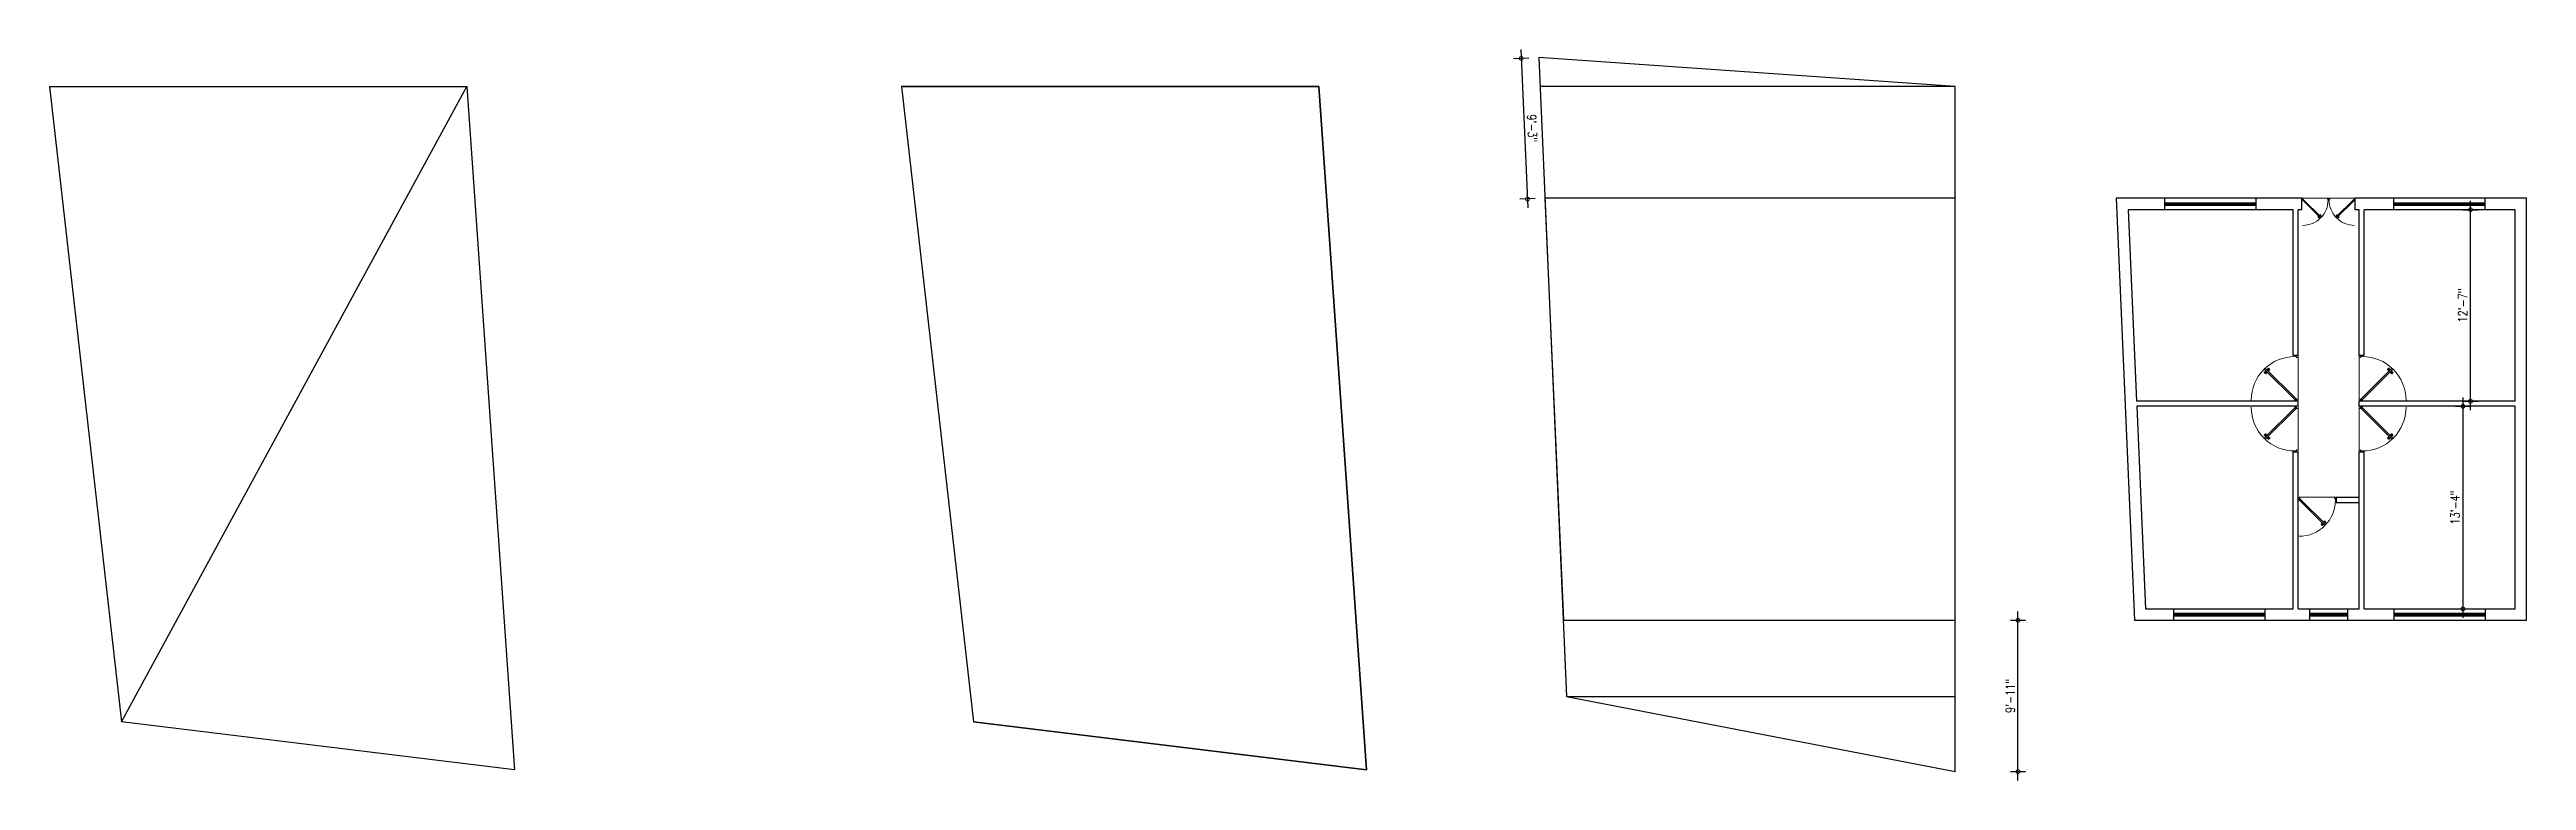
# Model space of a CAD drawing. Header units: inches. Extents: x 380359 to 404964, y -48881 to -44155.
# Drawn here: x 393530 to 395483, y -44808 to -44232 of the extents above; entities that cross this region are included whole.
import ezdxf

# ---------------------------------------------------------------- set-up
doc = ezdxf.new("R2010")
doc.units = ezdxf.units.IN
doc.header["$LTSCALE"] = 2
doc.header["$MEASUREMENT"] = 0
doc.header["$PDMODE"] = 34
doc.layers.get('0').update_dxf_attribs({"linetype": 'CONTINUOUS'})
doc.layers.get('DEFPOINTS').update_dxf_attribs({"color": 141, "linetype": 'CONTINUOUS'})
for name, color, linetype, lineweight in [('door', 20, 'CONTINUOUS', 35), ('DOOR & WIN', 1, 'CONTINUOUS', 25), ('OUTLINE', 1, 'CONTINUOUS', 25), ('PUERTAS', 7, 'CONTINUOUS', 9)]:
    doc.layers.add(name, color=color, linetype=linetype, lineweight=lineweight)
doc.styles.add('ROMANS', font='Romans.shx', dxfattribs={"width": 0.8})
doc.dimstyles.new('8 SCALE', dxfattribs={"dimscale": 0, "dimtxt": 7, "dimasz": 6, "dimexe": 6, "dimexo": 2, "dimgap": 2, "dimtad": 1, "dimdec": 0, "dimzin": 0, "dimdsep": 46, "dimlunit": 4, "dimtxsty": 'ROMANS', "dimblk": 'DOTSMALL', "dimcen": 0, "dimdle": 7, "dimclrd": 8, "dimclre": 8, "dimclrt": 3, "dimadec": 0, "dimazin": 0, "dimtfac": 1, "dimtdec": 0, "dimtofl": 0, "dimtmove": 2, "dimatfit": 3, "dimfxl": 6, "dimfxlon": 1, "dimtolj": 1, "dimtzin": 0, "dimarcsym": 0})

msp = doc.modelspace()

# ---------------------------------------------------------------- blocks, each defined once
blk = doc.blocks.new('_DOTSMALL')
at = {"color": 0, "linetype": 'ByBlock', "const_width": 0.5}
blk.add_lwpolyline([(-0.0625, 0, 1), (0.0625, 0, 1)], format="xyb", close=True, dxfattribs=at)
blk = doc.blocks.new('*D242')
at = {"layer": 'DEFPOINTS', "color": 0, "transparency": 16777216}
for p in [(395032.2, -44681.9), (395081.7, -44681.9), (395032.2, -44801.2)]:
    blk.add_point(p, dxfattribs=at)
at = {"layer": 'OUTLINE', "color": 8, "lineweight": -2, "transparency": 16777216}
for p, q in [((395081.7, -44808.2), (395081.7, -44674.9)), ((395075.7, -44681.9), (395087.7, -44681.9)), ((395075.7, -44801.2), (395087.7, -44801.2))]:
    blk.add_line(p, q, dxfattribs=at)
at = {"layer": 'OUTLINE', "color": 8, "lineweight": -2, "transparency": 16777216, "xscale": 6, "yscale": 6, "zscale": 6}
for p, rotation in [((395081.7, -44681.9), 90), ((395081.7, -44801.2), 270)]:
    blk.add_blockref('_DOTSMALL', p, dxfattribs=dict(at, rotation=rotation))
at = {"layer": 'OUTLINE', "color": 3, "transparency": 16777216, "insert": (395075.6, -44741.5), "char_height": 7, "attachment_point": 5, "rotation": 90, "style": 'ROMANS'}
blk.add_mtext('\\A1;9\'-11"', dxfattribs=at)
blk = doc.blocks.new('*D243')
at = {"layer": 'DEFPOINTS', "color": 0, "transparency": 16777216}
for p in [(394704, -44238.3), (394695, -44349.8), (394708.8, -44349.2)]:
    blk.add_point(p, dxfattribs=at)
at = {"layer": 'OUTLINE', "color": 8, "lineweight": -2, "transparency": 16777216}
for p, q in [((394696.1, -44238.7), (394684.1, -44239.2)), ((394689.8, -44231.9), (394695.3, -44356.8)), ((394701, -44349.5), (394689, -44350))]:
    blk.add_line(p, q, dxfattribs=at)
at = {"layer": 'OUTLINE', "color": 8, "lineweight": -2, "transparency": 16777216, "xscale": 6, "yscale": 6, "zscale": 6}
for p, rotation in [((394690.1, -44238.9), 92.48980441709666), ((394695, -44349.8), 272.4898044170967)]:
    blk.add_blockref('_DOTSMALL', p, dxfattribs=dict(at, rotation=rotation))
at = {"layer": 'OUTLINE', "color": 3, "transparency": 16777216, "insert": (394698.7, -44294.1), "char_height": 7, "attachment_point": 5, "rotation": 272.4898, "style": 'ROMANS'}
blk.add_mtext('\\A1;9\'-3"', dxfattribs=at)
blk = doc.blocks.new('2ft6in')
at = {"layer": 'PUERTAS', "color": 2}
for p, q in [((0.8, 2.1), (21, 22.3)), ((21.7, 21.6), (1.5, 1.4)), ((18.3, 21.8), (18.3, 21.8)), ((21.7, 21.6), (21, 22.3)), ((0, 2), (0, 0)), ((0.6, 2), (0, 2)), ((1.3, 0), (0, 0)), ((0.6, 1.3), (0.6, 2)), ((0.7, 1.3), (0.6, 1.3)), ((0.7, 1.3), (0.7, 2)), ((0.7, 1), (0.7, 1.3)), ((1.3, 1), (0.7, 1)), ((1.4, 1.6), (0.8, 2.1)), ((1.3, 1.5), (0.8, 2.1)), ((1.4, 1.6), (1.3, 1.5)), ((1.5, 1.4), (1.3, 1.5)), ((1.3, 0), (1.3, 1)), ((21.2, 18.9), (21.2, 18.9)), ((28.7, 0), (28.7, 1)), ((28.7, 1), (29.3, 1)), ((28.7, 0), (30, 0)), ((29.3, 1), (29.3, 2)), ((29.3, 2), (30, 2)), ((30, 0), (30, 2))]:
    blk.add_line(p, q, dxfattribs=at)
at = {"layer": 'PUERTAS', "color": 8}
for p, q in [((18.8, 20.8), (18, 21.4)), ((18.9, 20.8), (18.1, 21.5)), ((19, 20.9), (18.2, 21.6)), ((18.4, 21.9), (18.3, 21.8)), ((19.1, 21), (18.3, 21.7)), ((18.4, 21.9), (18.6, 22)), ((18.6, 22), (18.6, 22)), ((19.3, 21.3), (18.6, 22)), ((19.4, 21.4), (18.8, 22.1)), ((19.6, 21.5), (18.9, 22.3)), ((19.5, 21.5), (18.9, 22.3)), ((18.9, 20.3), (19.2, 20.7)), ((19.1, 20.8), (19, 20.9)), ((19.2, 20.9), (19.1, 21)), ((19.1, 20.8), (19.1, 20.9)), ((19.1, 20.4), (19.3, 20.8)), ((19.3, 20.9), (19.2, 21)), ((19.4, 21.1), (19.3, 21.2)), ((19.3, 20.6), (19.3, 20.8)), ((19.5, 21.2), (19.4, 21.3)), ((19.5, 21.2), (19.4, 21.3)), ((19.5, 21.1), (19.4, 21.2)), ((19.4, 20.8), (19.4, 20.9)), ((19.6, 20.9), (19.4, 20.9)), ((19.7, 21.1), (19.5, 21)), ((20.1, 21.4), (19.6, 21.1)), ((19.9, 21.2), (19.6, 21.1)), ((19.7, 19.5), (20.1, 19.8)), ((19.9, 19.7), (20.2, 19.8)), ((20.1, 19.9), (20.3, 19.9)), ((20.2, 20), (20.3, 20)), ((20.2, 19.7), (20.3, 19.6)), ((20.2, 19.7), (20.3, 19.6)), ((20.3, 20.1), (20.4, 20)), ((20.3, 19.8), (20.4, 19.7)), ((20.5, 20.3), (20.4, 20.1)), ((20.4, 19.8), (20.4, 19.7)), ((20.7, 20.5), (20.5, 20.2)), ((20.5, 20), (20.6, 19.9)), ((20.5, 19.6), (21.1, 18.9)), ((20.8, 20.6), (20.6, 20.2)), ((20.6, 20.1), (20.7, 20)), ((20.6, 20.1), (20.7, 20)), ((20.6, 20), (20.7, 20)), ((20.7, 19.9), (21.4, 19.2)), ((20.8, 20), (21.6, 19.3)), ((20.9, 20.1), (21.7, 19.5)), ((21, 20.1), (21.7, 19.5)), ((0, 0), (30, 0)), ((20.2, 19.4), (20.9, 18.7)), ((20.2, 19.4), (20.8, 18.6)), ((20.3, 19.5), (21, 18.8)), ((21.3, 19), (21.2, 18.9)), ((21.3, 19), (21.4, 19.1)), ((21.4, 19.2), (21.4, 19.1))]:
    blk.add_line(p, q, dxfattribs=at)
at = {"layer": 'PUERTAS', "color": 1}
for p, q in [((18.1, 21.5), (18.5, 21.9)), ((18.1, 21.4), (18.5, 21.9)), ((18.1, 21.5), (18.1, 21.5)), ((18.7, 20.8), (18.1, 21.3)), ((18.9, 22.3), (18.5, 21.9)), ((18.8, 22.2), (18.5, 21.9)), ((18.8, 22.2), (18.8, 22.2)), ((18.8, 20.8), (19.2, 21.2)), ((18.8, 20.2), (19.1, 20.6)), ((18.9, 20.1), (18.8, 20.1)), ((18.9, 20.9), (18.9, 20.9)), ((19.5, 21.6), (19, 22.3)), ((19, 20.9), (19.2, 21.1)), ((19.1, 20.8), (19, 20.9)), ((19.1, 20.8), (19.3, 21)), ((19.1, 20.7), (19.1, 20.7)), ((19.1, 20.6), (19.1, 20.6)), ((19.5, 21.5), (19.2, 21.2)), ((19.5, 21.3), (19.2, 21.1)), ((19.5, 21.2), (19.3, 21)), ((19.4, 21.4), (19.5, 21.4)), ((19.5, 21.2), (19.4, 21.3)), ((19.6, 21.2), (19.6, 21.2)), ((19.6, 19.4), (20, 19.7)), ((20.1, 21.5), (19.7, 21.2)), ((19.7, 21.2), (19.7, 21.2)), ((20, 19.7), (20, 19.7)), ((20.1, 19.7), (20.1, 19.7)), ((20.2, 21.5), (20.2, 21.5)), ((20.2, 19.7), (20.4, 19.9)), ((20.2, 19.4), (20.6, 19.8)), ((20.2, 19.7), (20.3, 19.6)), ((20.3, 19.6), (20.5, 19.8)), ((20.6, 20.1), (20.4, 19.9)), ((20.7, 20), (20.5, 19.8)), ((20.7, 20.2), (20.6, 20.2)), ((20.9, 20.1), (20.6, 19.8)), ((20.6, 20.1), (20.7, 20)), ((20.9, 20.7), (20.7, 20.3)), ((20.7, 20.3), (20.7, 20.3)), ((20.8, 20), (20.8, 20)), ((20.9, 20.8), (20.9, 20.8)), ((21, 20.1), (21.7, 19.6)), ((19.5, 19.4), (19.5, 19.4)), ((20.2, 19.3), (20.8, 18.6)), ((20.3, 19.5), (20.3, 19.5)), ((20.9, 18.6), (21.3, 19.1)), ((20.9, 18.7), (21.3, 19)), ((20.9, 18.7), (20.9, 18.7)), ((21.7, 19.5), (21.3, 19.1)), ((21.7, 19.4), (21.3, 19)), ((21.6, 19.4), (21.7, 19.4))]:
    blk.add_line(p, q, dxfattribs=at)
at = {"layer": 'PUERTAS', "color": 2}
for radius in [0.129, 0.0627]:
    blk.add_circle((0.7, 2.1), radius, dxfattribs=at)
at = {"layer": 'PUERTAS', "color": 8}
blk.add_arc((0.7, 2.1), 28.7, 359.7285, 90.0333, dxfattribs=at)
at = {"layer": 'PUERTAS', "color": 1}
for centre, start, end in [((18.8, 20.8), 231.0764, 315), ((18.9, 20.2), 135, 225), ((18.9, 22.2), 38.9236, 135), ((19, 20.9), 225, 315), ((19.2, 20.7), 135, 219.7428), ((19.1, 20.6), 315, 39.7428), ((19.5, 21.6), 315, 38.9236), ((19.4, 21.4), 315, 45), ((19.6, 21.2), 50.2572, 135), ((19.7, 21.3), 230.2572, 315), ((20.1, 19.6), 50.2572, 135), ((20.2, 21.4), 45, 135), ((20.2, 19.7), 230.2572, 315), ((20.4, 19.5), 135, 225), ((20.7, 20.3), 135, 219.7428), ((20.6, 20.2), 315, 39.7428), ((20.8, 20), 45, 135), ((20.9, 20.7), 315, 45), ((21, 20.1), 51.0764, 135), ((21.7, 19.5), 315, 51.0764), ((19.6, 19.5), 225, 315), ((20.3, 19.4), 135, 218.9236), ((20.8, 18.7), 218.9236, 315)]:
    blk.add_arc(centre, 0.0667, start, end, dxfattribs=at)
blk = doc.blocks.new('*U224')
at = {"color": 3, "xscale": -1}
blk.add_blockref('2ft6in', (42, 0), dxfattribs=at)
blk = doc.blocks.new('MAIN DLOOR')
at = {"layer": 'door', "color": 3, "yscale": 0.7999999999374268, "zscale": 0.7999999998966563, "rotation": 180}
for p, xscale in [((11264.7, 306.6), 0.7999999999592546), ((11245.5, 306.6), -0.7999999999592546)]:
    blk.add_blockref('*U224', p, dxfattribs=dict(at, xscale=xscale))
blk = doc.blocks.new('3ft')
at = {"layer": 'PUERTAS', "color": 6}
for p, q in [((1, 2.5), (25.2, 26.7)), ((26, 25.9), (1.8, 1.6)), ((26, 25.9), (25.2, 26.7)), ((0, 2.4), (0, 0)), ((0.7, 2.4), (0, 2.4)), ((1.6, 0), (0, 0)), ((0.7, 1.5), (0.7, 2.4)), ((0.8, 1.5), (0.7, 1.5)), ((0.8, 1.5), (0.8, 2.4)), ((0.8, 1.2), (0.8, 1.5)), ((1.6, 1.2), (0.8, 1.2)), ((1.6, 1.8), (0.9, 2.5)), ((1.6, 1.9), (1, 2.5)), ((1.6, 1.9), (1.6, 1.8)), ((1.8, 1.6), (1.6, 1.8)), ((1.6, 0), (1.6, 1.2)), ((34.4, 0), (34.4, 1.2)), ((34.4, 1.2), (35.2, 1.2)), ((34.4, 0), (36, 0)), ((35.2, 1.2), (35.2, 2.4)), ((35.2, 2.4), (36, 2.4)), ((36, 0), (36, 2.4))]:
    blk.add_line(p, q, dxfattribs=at)
at = {"layer": 'PUERTAS', "color": 8}
for p, q in [((22.6, 24.9), (21.6, 25.7)), ((22.6, 25), (21.7, 25.7)), ((22.7, 25.1), (21.8, 25.9)), ((22.1, 26.3), (22, 26.1)), ((22.9, 25.2), (22, 26.1)), ((22.1, 26.3), (22.3, 26.4)), ((22.3, 26.4), (22.3, 26.4)), ((23.2, 25.5), (22.3, 26.4)), ((23.3, 25.7), (22.5, 26.6)), ((23.5, 25.8), (22.7, 26.8)), ((23.4, 25.8), (22.7, 26.7)), ((22.7, 24.3), (23, 24.8)), ((23, 25), (22.8, 25.1)), ((23, 25), (22.9, 25.2)), ((23, 25), (22.9, 25.1)), ((22.9, 24.5), (23.1, 24.9)), ((23.1, 25.1), (23, 25.2)), ((23.1, 24.8), (23.2, 25)), ((23.3, 25.3), (23.2, 25.4)), ((23.4, 25.4), (23.3, 25.6)), ((23.4, 25.4), (23.3, 25.5)), ((23.4, 25.4), (23.3, 25.5)), ((23.3, 24.9), (23.3, 25.1)), ((23.5, 25.1), (23.3, 25.1)), ((23.6, 25.3), (23.4, 25.2)), ((23.9, 25.5), (23.5, 25.3)), ((24.1, 25.7), (23.6, 25.4)), ((23.6, 23.4), (24.1, 23.7)), ((23.8, 23.6), (24.2, 23.8)), ((24.1, 23.8), (24.3, 23.9)), ((24.2, 24), (24.4, 24)), ((24.2, 23.3), (25, 22.3)), ((24.3, 23.7), (24.4, 23.6)), ((24.3, 23.7), (24.5, 23.6)), ((24.3, 23.6), (24.4, 23.5)), ((24.3, 23.3), (25.1, 22.4)), ((24.4, 24.2), (24.4, 24)), ((24.4, 23.8), (24.5, 23.7)), ((24.4, 23.4), (25.2, 22.5)), ((24.6, 24.3), (24.5, 24.1)), ((24.5, 23.6), (25.4, 22.7)), ((24.8, 24.6), (24.6, 24.2)), ((24.6, 24), (24.7, 23.9)), ((25, 24.8), (24.7, 24.3)), ((24.7, 24.1), (24.8, 23.9)), ((24.7, 24.1), (24.8, 24)), ((24.8, 24.1), (24.9, 24)), ((24.8, 23.8), (25.7, 23)), ((25, 24), (25.9, 23.2)), ((25.1, 24.2), (26.1, 23.4)), ((25.1, 24.1), (26, 23.3)), ((25.6, 22.8), (25.4, 22.7)), ((25.6, 22.8), (25.7, 23)), ((25.7, 23), (25.7, 23)), ((0, 0), (36, 0))]:
    blk.add_line(p, q, dxfattribs=at)
at = {"layer": 'PUERTAS', "color": 1}
for p, q in [((21.7, 25.8), (22.1, 26.3)), ((21.7, 25.7), (22.2, 26.2)), ((21.7, 25.8), (21.7, 25.8)), ((22.5, 25), (21.7, 25.6)), ((22.6, 26.7), (22.1, 26.3)), ((22.7, 26.7), (22.2, 26.2)), ((22.6, 26.7), (22.6, 26.7)), ((22.6, 25), (23, 25.4)), ((22.6, 24.3), (22.9, 24.7)), ((22.6, 24.1), (22.6, 24.1)), ((22.7, 25.1), (22.7, 25.1)), ((23.4, 25.9), (22.8, 26.7)), ((22.8, 25.1), (23.1, 25.3)), ((22.9, 25), (22.8, 25.1)), ((22.9, 24.9), (23.2, 25.2)), ((22.9, 24.8), (22.9, 24.8)), ((22.9, 24.7), (22.9, 24.7)), ((23.4, 25.8), (23, 25.4)), ((23.3, 25.6), (23.1, 25.3)), ((23.5, 25.5), (23.2, 25.2)), ((23.3, 25.7), (23.3, 25.7)), ((23.4, 25.5), (23.3, 25.6)), ((23.4, 23.3), (23.4, 23.3)), ((23.6, 25.5), (23.6, 25.5)), ((23.6, 23.3), (24, 23.6)), ((24.1, 25.8), (23.7, 25.5)), ((23.7, 25.5), (23.7, 25.5)), ((24, 23.6), (24, 23.6)), ((24.1, 23.6), (24.1, 23.6)), ((24.3, 25.8), (24.3, 25.8)), ((24.3, 23.6), (24.5, 23.9)), ((24.3, 23.3), (24.7, 23.7)), ((24.3, 23.6), (24.4, 23.5)), ((24.3, 23.2), (24.9, 22.4)), ((24.4, 23.5), (24.6, 23.8)), ((24.4, 23.4), (24.4, 23.4)), ((24.8, 24.1), (24.5, 23.9)), ((24.9, 24), (24.6, 23.8)), ((25.1, 24.1), (24.7, 23.7)), ((25.1, 24.8), (24.8, 24.4)), ((24.8, 24.4), (24.8, 24.4)), ((24.8, 24.3), (24.8, 24.3)), ((24.8, 24.1), (24.9, 24)), ((25, 24), (25, 24)), ((25, 22.4), (25.5, 22.9)), ((25.1, 25), (25.1, 25)), ((25.1, 22.4), (25.6, 22.8)), ((25.1, 22.4), (25.1, 22.4)), ((25.2, 24.1), (26, 23.5)), ((26, 23.4), (25.5, 22.9)), ((26, 23.3), (25.6, 22.8)), ((26, 23.3), (26, 23.3))]:
    blk.add_line(p, q, dxfattribs=at)
at = {"layer": 'PUERTAS', "color": 2}
for p, q in [((22, 26.1), (22, 26.1)), ((25.4, 22.7), (25.4, 22.7))]:
    blk.add_line(p, q, dxfattribs=at)
at = {"layer": 'PUERTAS', "color": 6}
for radius in [0.155, 0.0752]:
    blk.add_circle((0.8, 2.6), radius, dxfattribs=at)
blk.add_arc((0.8, 2.6), 34.4, 359.7285, 90.0333, dxfattribs=at)
at = {"layer": 'PUERTAS', "color": 1}
for centre, start, end in [((22.5, 25), 231.0764, 315), ((22.7, 24.2), 135, 225), ((22.7, 26.7), 38.9236, 135), ((22.8, 25.1), 225, 315), ((23, 24.9), 135, 219.7428), ((22.9, 24.8), 315, 39.7428), ((23.3, 25.6), 315, 45), ((23.4, 25.9), 315, 38.9236), ((23.5, 23.4), 225, 315), ((23.5, 25.4), 50.2572, 135), ((23.6, 25.5), 230.2572, 315), ((24.1, 23.6), 50.2572, 135), ((24.2, 25.7), 45, 135), ((24.2, 23.7), 230.2572, 315), ((24.3, 23.2), 135, 218.9236), ((24.4, 23.5), 135, 225), ((24.8, 24.3), 135, 219.7428), ((24.7, 24.2), 315, 39.7428), ((24.9, 24), 45, 135), ((25, 22.4), 218.9236, 315), ((25, 24.9), 315, 45), ((25.2, 24.1), 51.0764, 135), ((26, 23.4), 315, 51.0764)]:
    blk.add_arc(centre, 0.08, start, end, dxfattribs=at)
blk = doc.blocks.new('*U222')
at = {"color": 3, "xscale": -1}
blk.add_blockref('3ft', (42, 0), dxfattribs=at)
blk = doc.blocks.new('*U234')
at = {"color": 3}
blk.add_blockref('2ft6in', (0, 0), dxfattribs=at)
blk = doc.blocks.new('*D264')
at = {"color": 8, "lineweight": -2, "ltscale": 0.5, "transparency": 16777216}
for p, q in [((395432.5, -44358.2), (395444.5, -44358.2)), ((395438.5, -44516.2), (395438.5, -44351.2)), ((395432.5, -44509.2), (395444.5, -44509.2))]:
    blk.add_line(p, q, dxfattribs=at)
at = {"layer": 'DEFPOINTS', "color": 0, "ltscale": 0.5, "transparency": 16777216}
for p in [(395414.1, -44358.2), (395438.5, -44358.2), (395412.1, -44509.2)]:
    blk.add_point(p, dxfattribs=at)
at = {"color": 8, "lineweight": -2, "ltscale": 0.5, "transparency": 16777216, "xscale": 6, "yscale": 6, "zscale": 6}
for p, rotation in [((395438.5, -44358.2), 90), ((395438.5, -44509.2), 270)]:
    blk.add_blockref('_DOTSMALL', p, dxfattribs=dict(at, rotation=rotation))
at = {"color": 3, "ltscale": 0.5, "transparency": 16777216, "insert": (395432.3, -44433.7), "char_height": 7, "attachment_point": 5, "rotation": 90, "style": 'ROMANS'}
blk.add_mtext('\\A1;12\'-7"', dxfattribs=at)
blk = doc.blocks.new('*D265')
at = {"color": 8, "lineweight": -2, "ltscale": 0.5, "transparency": 16777216}
for p, q in [((395426.5, -44513.2), (395438.5, -44513.2)), ((395432.5, -44506.2), (395432.5, -44679.9)), ((395426.5, -44672.9), (395438.5, -44672.9))]:
    blk.add_line(p, q, dxfattribs=at)
at = {"layer": 'DEFPOINTS', "color": 0, "ltscale": 0.5, "transparency": 16777216}
for p in [(395412.1, -44513.2), (395412.1, -44672.9), (395432.5, -44672.9)]:
    blk.add_point(p, dxfattribs=at)
at = {"color": 8, "lineweight": -2, "ltscale": 0.5, "transparency": 16777216, "xscale": 6, "yscale": 6, "zscale": 6}
for p, rotation in [((395432.5, -44513.2), 90), ((395432.5, -44672.9), 270)]:
    blk.add_blockref('_DOTSMALL', p, dxfattribs=dict(at, rotation=rotation))
at = {"color": 3, "ltscale": 0.5, "transparency": 16777216, "insert": (395426.3, -44593), "char_height": 7, "attachment_point": 5, "rotation": 90, "style": 'ROMANS'}
blk.add_mtext('\\A1;13\'-4"', dxfattribs=at)

# ---------------------------------------------------------------- dimensions: what is measured, and where the dimension line sits
at = {"ltscale": 0.5}
for base, p1, p2, picture, middle in [((395438.5, -44358.2), (395412.1, -44509.2), (395414.1, -44358.2), '*D264', (395432.3, -44433.7)), ((395432.5, -44672.9), (395412.1, -44513.2), (395412.1, -44672.9), '*D265', (395426.3, -44593))]:
    dim = msp.add_linear_dim(base=base, p1=p1, p2=p2, angle=90, dimstyle='8 SCALE', override={"dimscale": 1}, dxfattribs=at)
    dim.commit()
    dim.dimension.update_dxf_attribs({"geometry": picture, "text_midpoint": middle})
at = {"layer": 'OUTLINE'}
dim = msp.add_aligned_dim(p1=(394704, -44238.3), p2=(394708.8, -44349.2), distance=-13.9, dimstyle='8 SCALE', override={"dimscale": 1}, dxfattribs=at)
dim.commit()
dim.dimension.update_dxf_attribs({"geometry": '*D243', "text_midpoint": (394698.7, -44294.1)})
dim = msp.add_linear_dim(base=(395081.7, -44681.9), p1=(395032.2, -44801.2), p2=(395032.2, -44681.9), angle=90, dimstyle='8 SCALE', override={"dimscale": 1}, dxfattribs=at)
dim.commit()
dim.dimension.update_dxf_attribs({"geometry": '*D242', "text_midpoint": (395075.6, -44741.5)})

# ---------------------------------------------------------------- linework, layer by layer
at = {"ltscale": 0.5}
msp.add_lwpolyline([(394530.6, -44261.2), (394201.6, -44261.2), (394258.4, -44762), (394568.1, -44799.9)], close=True, dxfattribs=at)
at = {"layer": 'OUTLINE'}
for p, q in [((393529.9, -44261.2), (393858.9, -44261.2)), ((393529.9, -44261.2), (393586.6, -44762)), ((393586.6, -44762), (393858.9, -44261.2)), ((393858.9, -44261.2), (393896.3, -44799.9)), ((394201.6, -44261.2), (394530.6, -44261.2)), ((394201.6, -44261.2), (394258.4, -44762)), ((394530.6, -44261.2), (394568.1, -44799.9)), ((395032.2, -44261.2), (394705, -44261.2)), ((395032.2, -44349.2), (394708.8, -44349.2)), ((395305.6, -44349.2), (395159.2, -44349.2)), ((395159.2, -44349.2), (395173.6, -44681.9)), ((395197.6, -44358.2), (395197.6, -44349.2)), ((395197.6, -44352.7), (395269.6, -44352.7)), ((395197.6, -44353.7), (395269.6, -44353.7)), ((395197.6, -44354.7), (395269.6, -44354.7)), ((395269.6, -44358.2), (395269.6, -44349.2)), ((395298.6, -44473.2), (395298.6, -44358.2)), ((395302.6, -44473.2), (395302.6, -44358.2)), ((395305.6, -44358.2), (395305.6, -44349.2)), ((395482.6, -44349.2), (395347.6, -44349.2)), ((395347.6, -44358.2), (395347.6, -44349.2)), ((395350.6, -44473.2), (395350.6, -44358.2)), ((395354.6, -44473.2), (395354.6, -44358.2)), ((395378.1, -44358.2), (395378.1, -44349.2)), ((395378.1, -44352.7), (395450.1, -44352.7)), ((395378.1, -44353.7), (395450.1, -44353.7)), ((395378.1, -44354.7), (395450.1, -44354.7)), ((395450.1, -44358.2), (395450.1, -44349.2)), ((395482.6, -44681.9), (395482.6, -44349.2)), ((395302.6, -44473.2), (395298.6, -44473.2)), ((395354.6, -44473.2), (395350.6, -44473.2)), ((395302.6, -44509.2), (395175.1, -44509.2)), ((395302.6, -44513.2), (395175.3, -44513.2)), ((395302.6, -44513.2), (395302.6, -44509.2)), ((395473.6, -44509.2), (395350.6, -44509.2)), ((395350.6, -44513.2), (395350.6, -44509.2)), ((395473.6, -44513.2), (395350.6, -44513.2)), ((395298.6, -44672.9), (395298.6, -44549.2)), ((395298.6, -44549.2), (395302.6, -44549.2)), ((395302.6, -44672.9), (395302.6, -44549.2)), ((395350.6, -44672.9), (395350.6, -44549.2)), ((395350.6, -44549.2), (395354.6, -44549.2)), ((395354.6, -44672.9), (395354.6, -44549.2)), ((395332.6, -44584.9), (395332.6, -44588.9)), ((395204.4, -44672.9), (395204.4, -44681.9)), ((395204.4, -44676.4), (395276.4, -44676.4)), ((395204.4, -44677.4), (395276.4, -44677.4)), ((395276.4, -44672.9), (395276.4, -44681.9)), ((395311.6, -44672.9), (395311.6, -44681.9)), ((395311.6, -44676.4), (395341.6, -44676.4)), ((395311.6, -44677.4), (395341.6, -44677.4)), ((395341.6, -44672.9), (395341.6, -44681.9)), ((395378.1, -44672.9), (395378.1, -44681.9)), ((395378.1, -44676.4), (395450.1, -44676.4)), ((395378.1, -44677.4), (395450.1, -44677.4)), ((395450.1, -44672.9), (395450.1, -44681.9)), ((394723.3, -44681.9), (395032.2, -44681.9)), ((395173.6, -44681.9), (395482.6, -44681.9)), ((395204.4, -44678.4), (395276.4, -44678.4)), ((395311.6, -44678.4), (395341.6, -44678.4)), ((395378.1, -44678.4), (395450.1, -44678.4)), ((394725.9, -44741.9), (395032.2, -44741.9)), ((393896.3, -44799.9), (393586.6, -44762)), ((394568.1, -44799.9), (394258.4, -44762))]:
    msp.add_line(p, q, dxfattribs=at)
for points in [[(395032.2, -44261.2), (394704, -44238.3), (394725.9, -44741.9), (395032.2, -44801.2)], [(395032.2, -44349.2), (394708.8, -44349.2), (394723.3, -44681.9), (395032.2, -44681.9)]]:
    msp.add_lwpolyline(points, close=True, dxfattribs=at)
for points in [[(395298.6, -44358.2), (395168.6, -44358.2), (395175.1, -44509.2)], [(395305.6, -44358.2), (395302.6, -44358.2)], [(395350.6, -44358.2), (395347.6, -44358.2)], [(395473.6, -44509.2), (395473.6, -44358.2), (395354.6, -44358.2)], [(395175.3, -44513.2), (395182.3, -44672.9), (395298.6, -44672.9)], [(395354.6, -44672.9), (395473.6, -44672.9), (395473.6, -44513.2)], [(395332.6, -44584.9), (395350.6, -44584.9)], [(395332.6, -44588.9), (395350.6, -44588.9)], [(395302.6, -44672.9), (395350.6, -44672.9)]]:
    msp.add_lwpolyline(points, dxfattribs=at)

# ---------------------------------------------------------------- block references
at = {"layer": 'DOOR & WIN', "xscale": -0.875, "yscale": 0.8696265757972128, "zscale": 0.8696265757972128}
msp.add_blockref('MAIN DLOOR', (405174.8, -44615.8), dxfattribs=at)
at = {"layer": 'DOOR & WIN', "xscale": -1}
for name, p, rotation in [('*U222', (395302.6, -44467.2), 90), ('*U222', (395350.6, -44555.2), 270), ('*U234', (395302.6, -44584.9), 180)]:
    msp.add_blockref(name, p, dxfattribs=dict(at, rotation=rotation))
at = {"layer": 'DOOR & WIN'}
for p, rotation in [((395350.6, -44467.2), 270), ((395302.6, -44555.2), 90.00000000000001)]:
    msp.add_blockref('*U222', p, dxfattribs=dict(at, rotation=rotation))

msp.set_redraw_order([(e.dxf.handle, doc.entitydb.next_handle()) for e in msp.query("TEXT MTEXT ATTDEF DIMENSION ARC_DIMENSION")])  # texts and dimensions are drawn at this point

doc.saveas('drawing.dxf')
